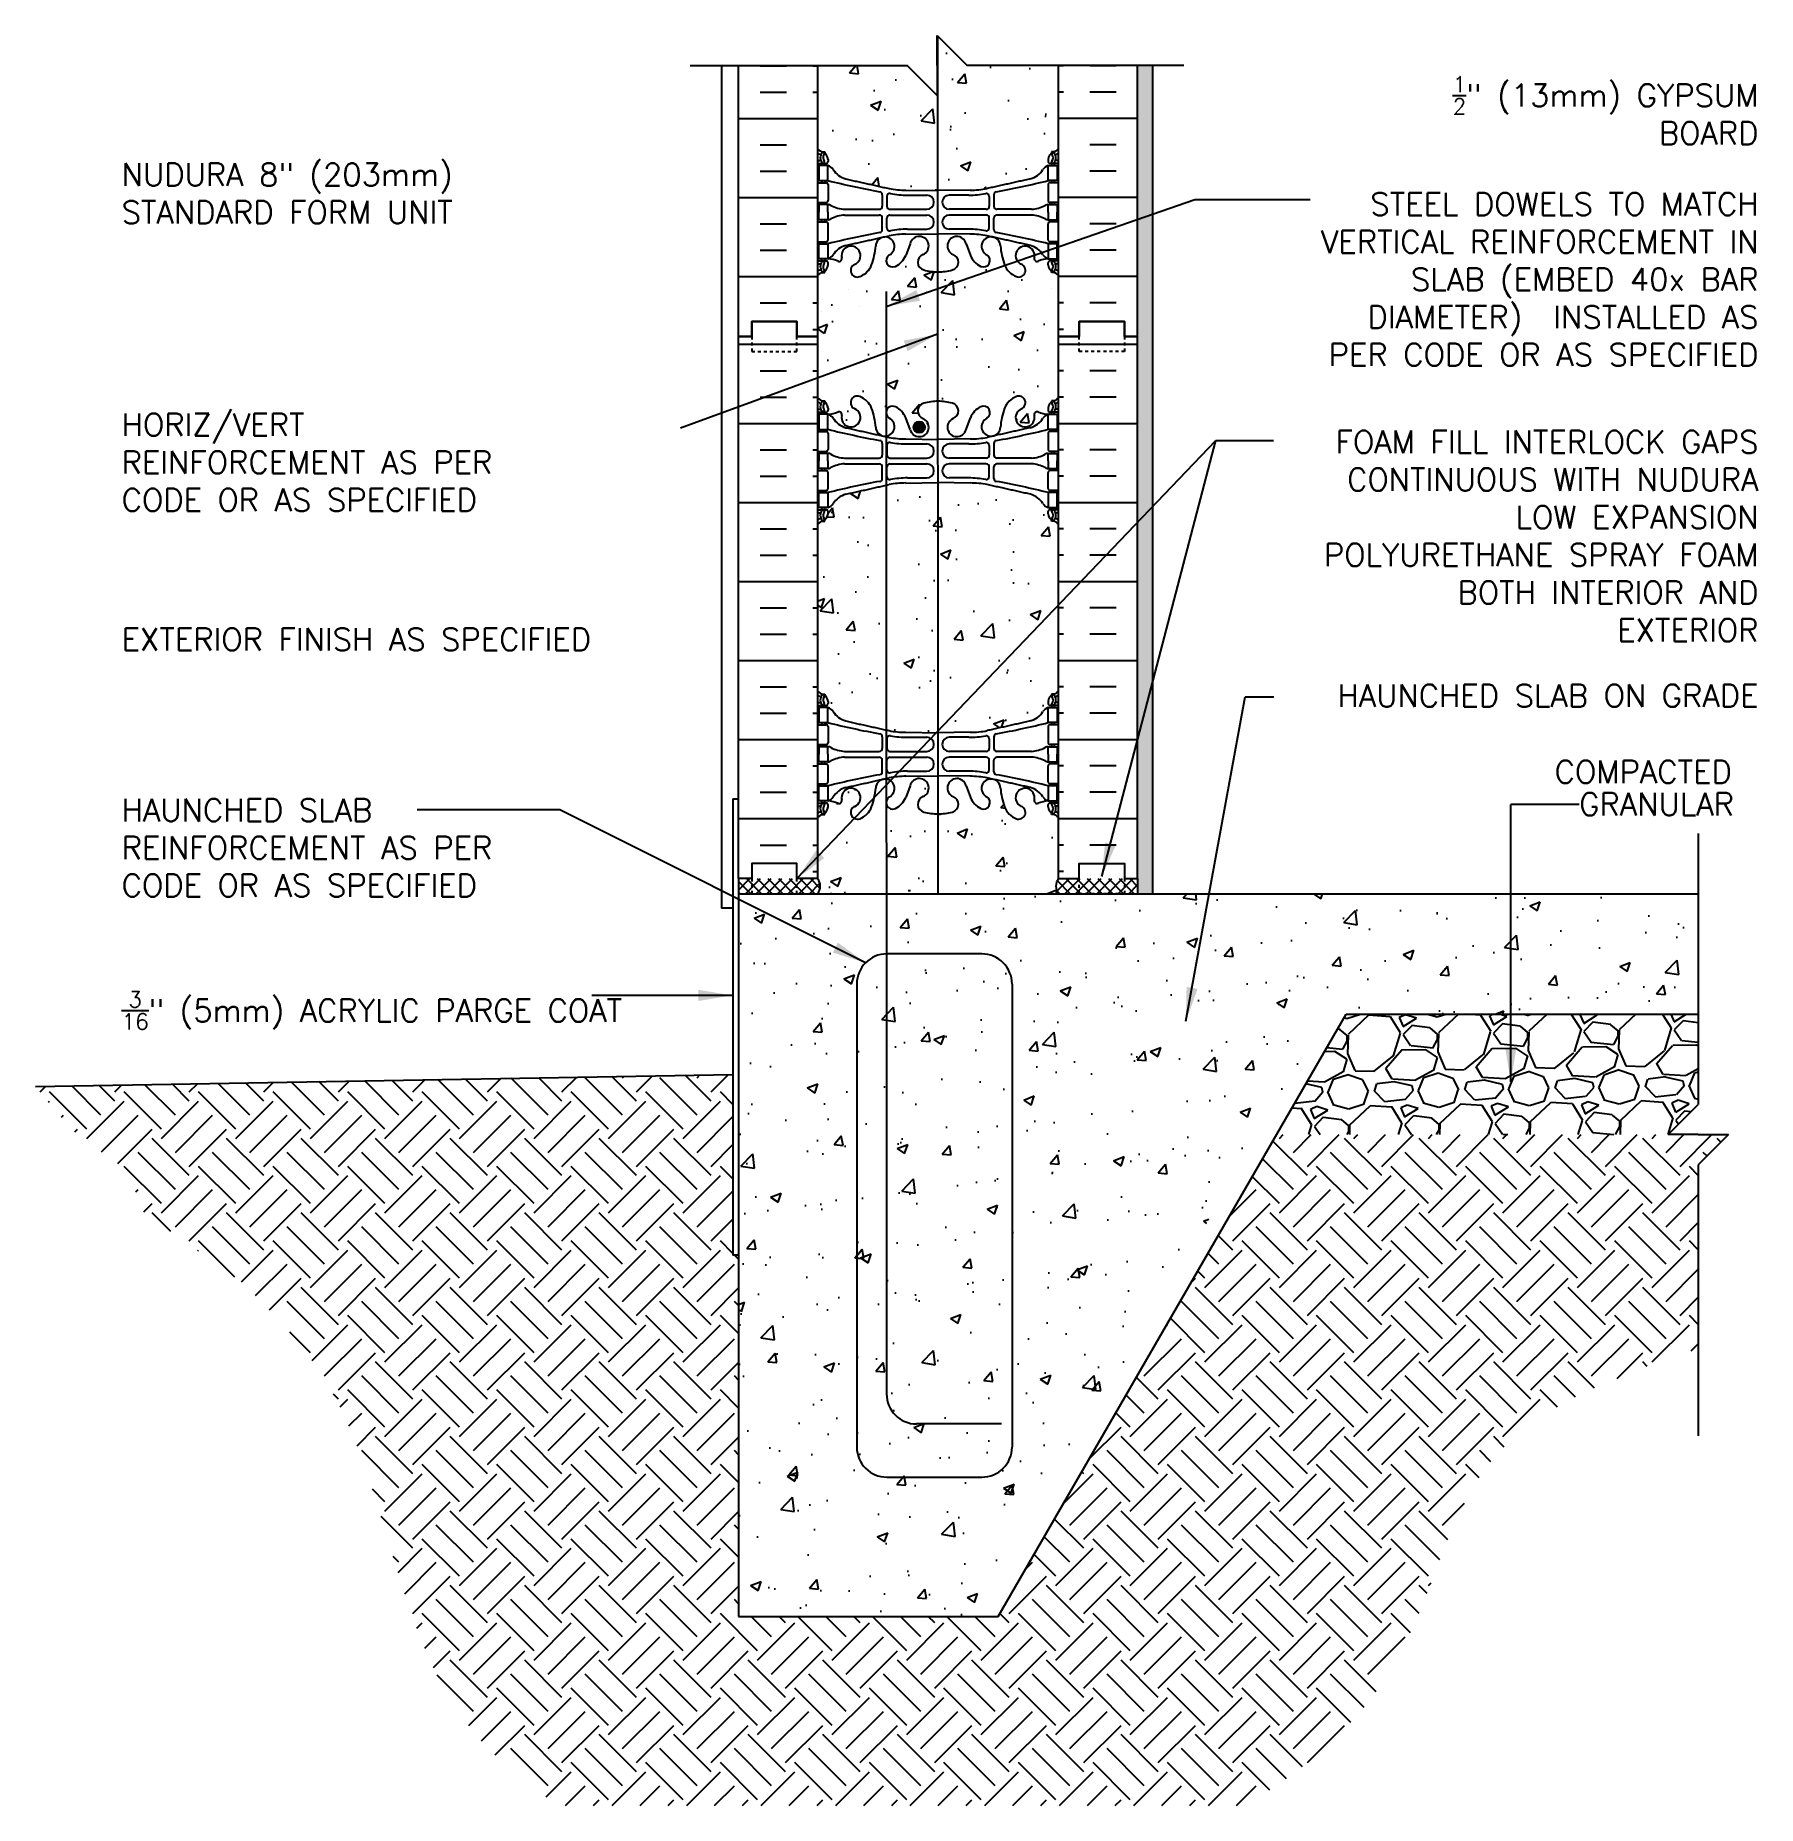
# Model space of a CAD drawing. Header units: inches. Extents: x 152.8 to 209.9, y 0.7 to 59.5.
import ezdxf
from ezdxf.enums import TextEntityAlignment as Align

# ---------------------------------------------------------------- set-up
doc = ezdxf.new("R2010")
doc.units = ezdxf.units.IN
doc.header["$LTSCALE"] = 0.5
doc.header["$MEASUREMENT"] = 0
doc.linetypes.add('DASHED2', pattern=[0.375, 0.25, -0.125])
for name, color, linetype in [('HATCH', 12, 'Continuous'), ('line25', 2, 'Continuous'), ('LINE3', 3, 'Continuous'), ('LINE50', 5, 'Continuous'), ('LINE9', 9, 'Continuous'), ('TEXT', 4, 'Continuous'), ('Web_Edge', 9, 'Continuous')]:
    doc.layers.add(name, color=color, linetype=linetype)
doc.styles.add('DIM', font='romans.shx', dxfattribs={"width": 0.7})
doc.styles.add('ROMANS', font='romans.shx', dxfattribs={"height": 1.125})
doc.styles.get("Standard").update_dxf_attribs({"font": 'romans.shx', "height": 1.125})
doc.dimstyles.new('ext_12', dxfattribs={"dimscale": 12, "dimtxt": 0.09375, "dimasz": 0.09375, "dimexe": 0.09375, "dimexo": 0.0625, "dimgap": 0.0625, "dimtad": 1, "dimdec": 1, "dimzin": 3, "dimdsep": 46, "dimlunit": 4, "dimtxsty": 'DIM', "dimcen": 0.09, "dimdle": 0.09375, "dimclrt": 4, "dimadec": 0, "dimazin": 0, "dimtfac": 1, "dimtdec": 1, "dimtmove": 2, "dimatfit": 3, "dimfxl": 1, "dimfrac": 2, "dimtolj": 1, "dimtzin": 0, "dimarcsym": 0})
pattern_1 = [(50, (145.4896, 14.545), (3.5863, -0.31376), [0.375, -4.125]), (355, (145.4896, 14.545), (-0.69376, 3.76096), [0.3, -3.3]), (100.4514, (145.7885, 14.519), (2.89255, 3.4472), [0.3187, -3.50571]), (46.184, (145.4896, 15.545), (5.3362, -0.8276), [0.5625, -6.1875]), (96.636, (145.9343, 15.476), (4.6733, 4.8706), [0.47805, -5.25856]), (351.184, (145.4896, 15.545), (4.6733, 4.8706), [0.45, -4.95]), (21, (145.9896, 15.295), (2.98454, -2.0131), [0.375, -4.125]), (326, (145.9896, 15.295), (1.21658, 3.62575), [0.3, -3.3]), (71.4514, (146.2383, 15.1273), (4.20111, 1.61265), [0.3187, -3.50571]), (37.5, (145.4896, 14.545), (0.0608, 1.66447), [0, -3.26, 0, -3.35, 0, -3.3125]), (7.5, (145.4896, 14.545), (1.31535, 1.97206), [0, -1.91, 0, -3.185, 0, -1.2625]), (327.5, (144.3746, 14.545), (2.669112, -0.112774), [0, -1.25, 0, -3.9, 0, -5.175]), (317.5, (143.8746, 14.545), (2.91593, 0.500525), [0, -1.625, 0, -2.59, 0, -3.675])]

msp = doc.modelspace()

# ---------------------------------------------------------------- texts
at = {"layer": 'TEXT'}
for s, p in [(' COMPACTED ', (202.689, 35.072)), (' GRANULAR', (203.501, 33.997))]:
    msp.add_text(s, height=0.75, dxfattribs=at).set_placement(p, align=Align.MIDDLE_LEFT)
at = {"layer": 'TEXT', "char_height": 0.75, "style": 'ROMANS'}
for s, insert, width, attachment_point in [('\\A1;{\\H0.7x;\\S1/2;}" (13mm) GYPSUM BOARD', (209.971, 57.033), 12.75211, 6), ('NUDURA 8" (203mm) STANDARD FORM UNIT', (155.619, 54.276), 16.37365, 4), ('\\A1;STEEL DOWELS TO MATCH VERTICAL REINFORCEMENT IN SLAB (EMBED 40x BAR DIAMETER)  INSTALLED AS PER CODE OR AS SPECIFIED', (209.971, 51.423), 16.37365, 6), ('HORIZ/VERT  REINFORCEMENT AS PER CODE OR AS SPECIFIED', (155.619, 45.349), 16.37365, 4), ('\\A1;FOAM FILL INTERLOCK GAPS CONTINUOUS WITH NUDURA LOW EXPANSION POLYURETHANE SPRAY FOAM BOTH INTERIOR AND EXTERIOR', (209.971, 42.901), 16.37365, 6), ('EXTERIOR FINISH AS SPECIFIED', (155.619, 39.471), 16.37365, 4), ('\\A1;HAUNCHED SLAB ON GRADE', (209.971, 37.6), 16.37365, 6), ('HAUNCHED SLAB REINFORCEMENT AS PER CODE OR AS SPECIFIED', (155.619, 32.55), 16.37365, 4), ('\\A1;{\\H0.7x;\\S3/16;}" (5mm) ACRYLIC PARGE COAT', (155.619, 27.146), 16.37365, 4)]:
    msp.add_mtext(s, dxfattribs=dict(at, insert=insert, width=width, attachment_point=attachment_point))

# ---------------------------------------------------------------- hatches: boundary and pattern name
at = {"layer": 'HATCH'}
h = msp.add_hatch(dxfattribs=at)
h.set_pattern_fill('AR-CONC', color=256, scale=0.5)
edge = h.paths.add_edge_path()
edge.add_line((182.707, 54.371), (181.661, 54.386))
edge.add_arc((181.656, 57.37), 2.984, 259.25462, 270.09947, ccw=False)
edge.add_spline(control_points=[(181.099, 54.439), (179.662, 54.759)], knot_values=[0, 0, 1, 1], degree=1, periodic=0)
edge.add_arc((179.869, 55.473), 0.743, 212.79192, 253.81071, ccw=False)
edge.add_arc((178.946, 54.862), 0.364, 34.97751, 70.33874)
edge.add_line((179.068, 55.204), (179.068, 54.704))
edge.add_line((179.068, 54.704), (178.768, 54.704))
edge.add_line((178.768, 54.704), (178.768, 55.204))
edge.add_line((178.768, 55.204), (178.963, 55.204))
edge.add_line((178.963, 55.204), (178.963, 55.274))
edge.add_line((178.963, 55.274), (178.727, 55.274))
edge.add_line((178.727, 55.274), (178.727, 58.514))
edge.add_line((178.727, 58.514), (178.566, 58.514))
edge.add_line((178.566, 58.514), (174.499, 58.524))
edge.add_line((174.499, 58.524), (181.696, 58.524))
edge.add_line((181.696, 58.524), (182.696, 57.524))
edge.add_line((182.696, 57.524), (182.696, 58.524))
edge.add_line((182.696, 58.524), (182.705, 59.515))
edge.add_line((182.705, 59.515), (182.707, 54.371))
h.paths.add_polyline_path([(178.928, 55.631, -0.498303), (178.943, 55.561, 0.373015), (178.949, 55.351, -1), (178.883, 55.29, -0.373584), (178.874, 55.618, -0.348752), (178.929, 55.631, 0.023531), (178.907, 55.64, -0.017922), (178.873, 55.653), (178.963, 55.653), (178.963, 55.612, 0.040089)], flags=16)
edge = h.paths.add_edge_path()
edge.add_line((186.727, 58.524), (183.696, 58.524))
edge.add_line((183.696, 58.524), (182.705, 59.515))
edge.add_line((182.705, 59.515), (182.707, 54.371))
edge.add_line((182.707, 54.371), (182.727, 54.371))
edge.add_line((182.727, 54.371), (183.794, 54.386))
edge.add_arc((183.799, 57.37), 2.984, 269.90053, 280.74538)
edge.add_spline(control_points=[(184.356, 54.439), (185.793, 54.759)], knot_values=[0, 0, 1, 1], degree=1, periodic=0)
edge.add_arc((185.586, 55.473), 0.743, 286.18929, 327.20808)
edge.add_arc((186.509, 54.862), 0.364, 109.66126, 145.02249, ccw=False)
edge.add_line((186.386, 55.204), (186.491, 55.204))
edge.add_line((186.491, 55.204), (186.491, 55.274))
edge.add_line((186.491, 55.274), (186.444, 55.274))
edge.add_arc((186.444, 55.337), 0.0625, 180, 270, ccw=False)
edge.add_line((186.381, 55.337), (186.381, 55.404))
edge.add_arc((186.631, 55.404), 0.25, 124.0558, 180, ccw=False)
edge.add_line((186.491, 55.612), (186.491, 55.653))
edge.add_line((186.491, 55.653), (186.581, 55.653))
edge.add_arc((186.381, 56.112), 0.5, 293.57818, 313.78911)
edge.add_line((186.727, 55.751), (186.727, 58.524))
h.paths.add_polyline_path([(182.709, 51.674, -0.065815), (182.253, 51.736, -0.734872), (182.23, 52.247, 1.612474), (181.799, 52.607), (181.656, 52.22, -0.173075), (181.31, 51.853, -0.940793), (181.107, 52.236, 1.753171), (180.656, 52.533, -0.068226), (180.52, 51.905, -0.21345), (180.128, 51.516, -1), (179.964, 51.924, 2.087231), (179.53, 52.149, -0.669601), (179.398, 52.029, 0.085348), (179.068, 52.104), (178.963, 52.104), (178.963, 52.034), (179.011, 52.034, -0.414214), (179.073, 51.972), (179.073, 51.904, -0.249069), (178.963, 51.697), (178.963, 51.656), (178.873, 51.656, 0.088416), (178.727, 51.558), (178.727, 49.808), (179.053, 49.933), (178.951, 49.63), (178.727, 49.781), (178.727, 49.524), (178.727, 47.489, 0.088416), (178.873, 47.392), (178.963, 47.392), (178.963, 47.35, -0.249069), (179.073, 47.143), (179.073, 47.076, -0.414214), (179.011, 47.013), (178.963, 47.013), (178.963, 46.943), (179.068, 46.943, 0.085348), (179.398, 47.019, -0.669601), (179.53, 46.899, 2.087231), (179.964, 47.123, -1), (180.128, 47.532, -0.21345), (180.52, 47.143, -0.068226), (180.656, 46.515, 0.019661), (180.658, 46.49), (181.007, 46.49), (181.007, 46.954, -0.611643), (181.31, 47.195, -0.173075), (181.656, 46.828), (181.782, 46.488), (181.918, 46.487, -0.03635), (181.916, 46.514, -1), (182.291, 46.514, -0.92985), (181.918, 46.487), (181.782, 46.488), (181.799, 46.441, 1.612474), (182.23, 46.801, -0.734872), (182.253, 47.312, -0.066123), (182.711, 47.374)])
h.paths.add_polyline_path([(182.012, 51.168), (181.713, 51.194), (181.954, 51.481)], flags=16)
edge = h.paths.add_edge_path()
edge.add_spline(control_points=[(181.008, 44.589), (180.532, 44.483)], knot_values=[0.605058, 0.605058, 0.936185, 0.936185], degree=1, periodic=0)
edge.add_spline(control_points=[(180.532, 44.483), (180.358, 44.444)], knot_values=[0.484046, 0.484046, 0.605058, 0.605058], degree=1, periodic=0)
edge.add_spline(control_points=[(180.358, 44.444), (180.195, 44.408)], knot_values=[0.371012, 0.371012, 0.484046, 0.484046], degree=1, periodic=0)
edge.add_spline(control_points=[(180.195, 44.408), (179.662, 44.289)], knot_values=[0, 0, 0.371012, 0.371012], degree=1, periodic=0)
edge.add_arc((179.869, 43.575), 0.743, 106.18929, 147.20808)
edge.add_arc((178.946, 44.186), 0.364, 289.66126, 325.02249, ccw=False)
edge.add_line((179.068, 43.843), (178.963, 43.843))
edge.add_line((178.963, 43.843), (178.963, 43.773))
edge.add_line((178.963, 43.773), (179.011, 43.773))
edge.add_arc((179.011, 43.711), 0.0625, 0, 90, ccw=False)
edge.add_line((179.073, 43.711), (179.073, 43.643))
edge.add_arc((178.823, 43.643), 0.25, 304.0558, 360, ccw=False)
edge.add_line((178.963, 43.436), (178.963, 43.394))
edge.add_line((178.963, 43.394), (178.873, 43.394))
edge.add_arc((179.073, 42.936), 0.5, 113.57818, 133.78911)
edge.add_line((178.727, 43.297), (178.727, 37.751))
edge.add_arc((179.073, 38.112), 0.5, 226.21089, 246.42182)
edge.add_line((178.873, 37.653), (178.963, 37.653))
edge.add_line((178.963, 37.653), (178.963, 37.612))
edge.add_arc((178.823, 37.404), 0.25, 0, 55.9442, ccw=False)
edge.add_line((179.073, 37.404), (179.073, 37.337))
edge.add_arc((179.011, 37.337), 0.0625, -90, 0, ccw=False)
edge.add_line((179.011, 37.274), (178.963, 37.274))
edge.add_line((178.963, 37.274), (178.963, 37.204))
edge.add_line((178.963, 37.204), (179.068, 37.204))
edge.add_arc((178.946, 36.862), 0.364, 34.97751, 70.33874, ccw=False)
edge.add_arc((179.869, 37.473), 0.743, 212.79192, 253.81071)
edge.add_spline(control_points=[(179.662, 36.759), (181.01, 36.459)], knot_values=[0, 0, 0.937764, 0.937764], degree=1, periodic=0)
edge.add_line((181.01, 36.459), (181.008, 44.589))
edge = h.paths.add_edge_path()
edge.add_line((182.712, 44.677), (181.661, 44.661))
edge.add_arc((181.656, 41.678), 2.984, 89.90053, 100.74538)
edge.add_spline(control_points=[(181.099, 44.609), (181.008, 44.589)], knot_values=[0.936185, 0.936185, 1, 1], degree=1, periodic=0)
edge.add_line((181.008, 44.589), (181.01, 36.459))
edge.add_spline(control_points=[(181.01, 36.459), (181.099, 36.439)], knot_values=[0.937764, 0.937764, 1, 1], degree=1, periodic=0)
edge.add_arc((181.656, 39.37), 2.984, 259.25462, 270.09947)
edge.add_line((181.661, 36.386), (182.716, 36.371))
edge.add_line((182.716, 36.371), (182.712, 44.677))
edge = h.paths.add_edge_path()
edge.add_arc((186.381, 42.936), 0.5, 46.21089, 66.42182)
edge.add_line((186.581, 43.394), (186.491, 43.394))
edge.add_line((186.491, 43.394), (186.491, 43.436))
edge.add_arc((186.631, 43.643), 0.25, 180, 235.9442, ccw=False)
edge.add_line((186.381, 43.643), (186.381, 43.711))
edge.add_arc((186.444, 43.711), 0.0625, 90, 180, ccw=False)
edge.add_line((186.444, 43.773), (186.491, 43.773))
edge.add_line((186.491, 43.773), (186.491, 43.843))
edge.add_line((186.491, 43.843), (186.386, 43.843))
edge.add_arc((186.509, 44.186), 0.364, 214.97751, 250.33874, ccw=False)
edge.add_arc((185.586, 43.575), 0.743, 32.79192, 73.81071)
edge.add_spline(control_points=[(185.793, 44.289), (184.356, 44.609)], knot_values=[0, 0, 1, 1], degree=1, periodic=0)
edge.add_arc((183.799, 41.678), 2.984, 79.25462, 90.09947)
edge.add_line((183.794, 44.661), (182.727, 44.677))
edge.add_line((182.727, 44.677), (182.712, 44.677))
edge.add_line((182.712, 44.677), (182.716, 36.371))
edge.add_line((182.716, 36.371), (182.727, 36.371))
edge.add_line((182.727, 36.371), (183.794, 36.386))
edge.add_arc((183.799, 39.37), 2.984, 269.90053, 280.74538)
edge.add_spline(control_points=[(184.356, 36.439), (185.793, 36.759)], knot_values=[0, 0, 1, 1], degree=1, periodic=0)
edge.add_arc((185.586, 37.473), 0.743, 286.18929, 327.20808)
edge.add_arc((186.509, 36.862), 0.364, 109.66126, 145.02249, ccw=False)
edge.add_line((186.386, 37.204), (186.491, 37.204))
edge.add_line((186.491, 37.204), (186.491, 37.274))
edge.add_line((186.491, 37.274), (186.444, 37.274))
edge.add_arc((186.444, 37.337), 0.0625, 180, 270, ccw=False)
edge.add_line((186.381, 37.337), (186.381, 37.404))
edge.add_arc((186.631, 37.404), 0.25, 124.0558, 180, ccw=False)
edge.add_line((186.491, 37.612), (186.491, 37.653))
edge.add_line((186.491, 37.653), (186.581, 37.653))
edge.add_arc((186.381, 38.112), 0.5, 293.57818, 313.78911)
edge.add_line((186.727, 37.751), (186.727, 43.297))
h.paths.add_polyline_path([(182.718, 33.674, -0.067107), (182.253, 33.736, -0.734872), (182.23, 34.247, 1.612474), (181.799, 34.607), (181.656, 34.22, -0.173075), (181.31, 33.853, -0.461116), (181.011, 33.993), (181.011, 31.024), (182.719, 31.024)])
h.paths.add_polyline_path([(181.011, 33.993, -0.135532), (181.01, 34.109), (181.01, 34.829, 0.42419), (180.657, 34.549, -0.069923), (180.52, 33.905, -0.21345), (180.128, 33.516, -1), (179.964, 33.924, 2.087231), (179.53, 34.149, -0.669601), (179.398, 34.029, 0.085348), (179.068, 34.104), (178.963, 34.104), (178.963, 34.034), (179.011, 34.034, -0.414214), (179.073, 33.972), (179.073, 33.904, -0.249069), (178.963, 33.697), (178.963, 33.656), (178.873, 33.656, 0.088416), (178.727, 33.558), (178.727, 31.524, -0.356204), (178.727, 31.024), (181.011, 31.024)])
h = msp.add_hatch(dxfattribs=at)
h.set_pattern_fill('AR-SAND', color=256, scale=0.25, style=0)
h.set_pattern_definition([(37.5, (147.4896, 14.54505), (-0.0157483, 0.481706), [0, -0.38, 0, -0.425, 0, -0.40625]), (7.5, (147.4896, 14.54505), (0.442444, 0.7055365), [0, -0.205, 0, -0.3425, 0, -0.13125]), (327.5, (147.1821, 14.54505), (0.7785355, 0.0014148), [0, -0.125, 0, -0.45, 0, -0.5875]), (317.5, (147.1821, 14.54505), (0.751532, 0.219419), [0, -0.0625, 0, -0.295, 0, -0.3375])])
h.paths.add_polyline_path([(189.852, 58.524), (189.352, 58.524), (189.352, 49.524), (189.352, 31.524), (189.352, 31.024), (189.852, 31.024)])
h = msp.add_hatch(dxfattribs=at)
h.set_pattern_fill('AR-CONC', color=256, scale=0.5, style=0)
h.paths.add_polyline_path([(185.327, 47.532, -1), (185.491, 47.123, 2.087231), (185.924, 46.899, -0.669601), (186.057, 47.019, 0.085348), (186.386, 46.943), (186.491, 46.943), (186.491, 47.013), (186.444, 47.013, -0.414214), (186.381, 47.076), (186.381, 47.143, -0.249069), (186.491, 47.35), (186.491, 47.392), (186.581, 47.392, 0.088416), (186.727, 47.489), (186.727, 49.524), (186.727, 51.558, 0.088416), (186.581, 51.656), (186.491, 51.656), (186.491, 51.697, -0.249069), (186.381, 51.904), (186.381, 51.972, -0.414214), (186.444, 52.034), (186.491, 52.034), (186.491, 52.104), (186.386, 52.104, 0.085348), (186.057, 52.029, -0.669601), (185.924, 52.149, 2.087231), (185.491, 51.924, -1), (185.327, 51.516, -0.21345), (184.935, 51.905, -0.068226), (184.799, 52.533, 1.753171), (184.348, 52.236, -0.940793), (184.145, 51.853, -0.173075), (183.799, 52.22), (183.656, 52.607, 1.612474), (183.225, 52.247, -0.734872), (183.202, 51.736, -0.068475), (182.727, 51.674, -0.002649), (182.709, 51.674), (182.711, 47.374, -0.002341), (182.727, 47.374, -0.068475), (183.202, 47.312, -0.734872), (183.225, 46.801, 1.612474), (183.656, 46.441), (183.799, 46.828, -0.173075), (184.145, 47.195, -0.940793), (184.348, 46.811, 1.753171), (184.799, 46.515, -0.068226), (184.935, 47.143, -0.21345)])
h = msp.add_hatch(dxfattribs=at)
h.set_pattern_fill('INSUL', color=256, scale=7, style=0)
h.set_pattern_definition([(0, (-2747.4342, -365.4856), (0, 2.625), []), (0, (-2747.4342, -364.6106), (0, 2.625), [0.875, -0.875]), (0, (-2747.4342, -363.7356), (0, 2.625), [0.875, -0.875])])
h.paths.add_polyline_path([(176.102, 31.524), (176.54, 31.524), (176.54, 32.024), (178.04, 32.024), (178.04, 31.524), (178.727, 31.524), (178.727, 49.524), (178.04, 49.524), (178.04, 50.024), (176.54, 50.024), (176.54, 49.524), (176.102, 49.524)])
h = msp.add_hatch(dxfattribs=at)
h.set_pattern_fill('INSUL', color=256, scale=7, style=0)
h.set_pattern_definition([(180, (3112.889, -365.4856), (0, 2.625), []), (180, (3112.889, -364.6106), (0, 2.625), [0.875, -0.875]), (180, (3112.889, -363.7356), (0, 2.625), [0.875, -0.875])])
h.paths.add_polyline_path([(189.352, 31.524), (188.915, 31.524), (188.915, 32.024), (187.415, 32.024), (187.415, 31.524), (186.727, 31.524), (186.727, 49.524), (187.415, 49.524), (187.415, 50.024), (188.915, 50.024), (188.915, 49.524), (189.352, 49.524)])
h = msp.add_hatch(dxfattribs=at)
h.set_pattern_fill('AR-CONC', color=256, scale=0.5, style=0)
h.paths.add_polyline_path([(184.935, 33.905, -0.068226), (184.799, 34.533, 1.753171), (184.348, 34.236, -0.940793), (184.145, 33.853, -0.173075), (183.799, 34.22), (183.656, 34.607, 1.612474), (183.225, 34.247, -0.734872), (183.202, 33.736, -0.068475), (182.727, 33.674, -0.001362), (182.718, 33.674), (182.719, 31.024), (187.415, 31.024), (187.415, 31.524), (186.727, 31.524), (186.727, 33.558, 0.088416), (186.581, 33.656), (186.491, 33.656), (186.491, 33.697, -0.249069), (186.381, 33.904), (186.381, 33.972, -0.414214), (186.444, 34.034), (186.491, 34.034), (186.491, 34.104), (186.386, 34.104, 0.085348), (186.057, 34.029, -0.669601), (185.924, 34.149, 2.087231), (185.491, 33.924, -1), (185.327, 33.516, -0.21345)])
h = msp.add_hatch(dxfattribs=at)
h.set_pattern_fill('ANSI37', color=256, scale=2, style=0)
h.paths.add_polyline_path([(178.727, 31.524), (178.04, 31.524), (178.04, 31.024), (178.727, 31.024, 0.356204)])
h.paths.add_polyline_path([(178.04, 31.524), (176.54, 31.524), (176.54, 31.024), (178.04, 31.024)])
h.paths.add_polyline_path([(176.54, 31.524), (176.102, 31.524), (176.102, 31.024), (176.54, 31.024)])
h.paths.add_polyline_path([(187.415, 31.524), (186.727, 31.524, 0.356204), (186.727, 31.024), (187.415, 31.024)])
h.paths.add_polyline_path([(189.352, 31.524), (188.915, 31.524), (188.915, 31.024), (189.352, 31.024)])
h.paths.add_polyline_path([(188.915, 31.524), (187.415, 31.524), (187.415, 31.024), (188.915, 31.024)])
h = msp.add_hatch(dxfattribs=at)
h.set_pattern_fill('AR-CONC', color=256, scale=0.5, style=0)
h.set_pattern_definition(pattern_1)
h.paths.add_polyline_path([(207.971, 31.024), (176.102, 31.024), (176.102, 7.024), (184.102, 7.024), (196.227, 28.024), (207.971, 28.024)])
h = msp.add_hatch(dxfattribs=at)
h.set_pattern_fill('AR-CONC', color=256, scale=0.5, style=0)
h.set_pattern_definition(pattern_1)
h.paths.add_polyline_path([(185.183, 28.024, 0.414214), (184.183, 29.024), (181.028, 29.024, 0.414214), (180.028, 28.024), (180.028, 12.651, 0.414214), (181.028, 11.651), (184.183, 11.651, 0.414214), (185.183, 12.651)], flags=17)
h = msp.add_hatch(dxfattribs=at)
h.set_pattern_fill('AR-CONC', color=256, scale=0.5, style=0)
h.set_pattern_definition(pattern_1)
h.paths.add_polyline_path([(196.227, 28.024), (195.649, 27.024), (207.971, 27.024), (207.971, 28.024)])
h = msp.add_hatch(dxfattribs=at)
h.set_pattern_fill('GRAVEL', color=256, scale=3, angle=1, style=0)
h.set_pattern_definition([(229.0128, (147.5969, 17.5823), (-23.5251243, -27.41474946), [0.40361, -39.95726]), (185.9697, (147.33219, 17.27763), (35.94216342, 3.6278037), [0.692604, -68.567775]), (133.5104, (146.64334, 17.2056), (30.5713329, -32.47142825), [0.48836, -48.3481]), (268.2737, (145.4866, 16.43529), (1.95238674, 60.0432196), [0.630714, -62.440674]), (293.8337, (145.4676, 15.80486), (-15.62603158, 35.73271965), [0.618465, -61.22812]), (358.2737, (145.71752, 15.23914), (-60.0432196, 1.95238674), [0.630714, -62.440674]), (38.6942, (146.34794, 15.22014), (-38.47051045, -30.67604631), [0.83409, -82.57455]), (73.2553, (146.99894, 15.74158), (19.84497525, 66.35643767), [0.787464, -77.95896]), (122.4296, (147.22582, 16.49565), (-24.67701297, 38.57518704), [0.63285, -62.65222]), (176.2364, (146.88644, 17.0298), (33.0473336, -2.4235882), [0.7225, -35.40229]), (223.3974, (146.16551, 17.07723), (-35.41861008, -33.6232372), [0.934344, -92.500125]), (139.8141, (148.45668, 16.45713), (-21.3109536, 17.6307498), [0.3189, -31.57153]), (172.4692, (148.21305, 16.6629), (39.09876982, -5.31846614), [0.60671, -60.06453]), (226, (147.6116, 16.7424), (0.05236, -2.999544), [0.42426, -3.81838]), (204.1986, (147.3953, 17.0987), (14.893, 6.2608762), [0.22847, -22.61885]), (292.8014, (147.1869, 17.00505), (-3.1566145, 8.946273), [0.32311, -15.83239]), (31.9638, (147.31214, 16.7072), (8.8939088, 6.156165), [0.52479, -16.96807]), (162.5651, (147.7574, 16.985), (6.051445, -2.894824), [0.37947, -9.10736]), (17.3895, (145.44719, 16.97468), (29.83836617, 9.5221797), [0.5316, -52.628535]), (71.3462, (145.9545, 17.13356), (-11.42222856, -33.204409), [0.44598, -44.15222]), (294.1986, (147.7469, 17.5849), (-6.2608762, 14.893), [0.45694, -22.39037]), (344.6105, (147.93419, 17.16812), (-30.15250873, 8.4750351), [0.5316, -52.628535]), (340.444, (145.47965, 15.11497), (-15.1024352, 5.737288), [0.51264, -25.11937]), (295.7751, (145.96272, 14.94337), (-15.5736216, 32.7331985), [0.42953, -42.52393]), (67.8014, (147.82924, 14.5859), (5.737304, 15.1024291), [0.45694, -22.39037]), (18.354, (148.00188, 15.00897), (-38.7846376, -12.6787998), [0.50289, -49.78627]), (70.444, (146.35946, 14.56024), (-5.737288, -15.1024352), [0.25632, -25.37569]), (102.3099, (147.64927, 14.58275), (-3.208965, 11.9458175), [0.15297, -15.14409]), (166.9638, (147.61665, 14.7322), (9.050988, -2.842466), [0.61847, -11.75085]), (187.009, (147.01413, 14.87171), (29.94307292, 3.5231132), [0.57315, -56.74177]), (304.6901, (147.31685, 16.4372), (-3.104262, 5.946728), [0.43267, -10.38399]), (354.1572, (147.5631, 16.08147), (51.0969454, -5.10903747), [0.75538, -74.78269]), (61.9454, (148.31455, 16.00458), (-11.6316719, -21.2062316), [0.30887, -30.57802]), (91, (148.4598, 16.2772), (-3.0519, 2.94719), [0.18, -2.82]), (121.2564, (146.95257, 14.96065), (12.3646577, -20.78738036), [0.41677, -41.26056]), (49.0128, (146.73631, 15.31693), (23.5251243, 27.41474946), [0.80722, -39.55366]), (1, (147.2658, 15.9263), (2.94719, 3.0519), [0.78, -2.22]), (326.3048, (148.04564, 15.93987), (-30.3619146, 20.47325553), [0.47434, -46.95982]), (255.0546, (148.4403, 15.67672), (-2.790114, -12.05053), [0.43681, -21.40352]), (208.646, (148.32764, 15.25469), (-56.46773345, -30.99024094), [0.711195, -70.40842]), (176.4261, (147.7035, 14.91375), (-39.04641873, 2.3188836), [0.7524, -74.48722])])
h.paths.add_polyline_path([(196.274, 27.024), (193.965, 23.024), (206.971, 23.024), (207.971, 24.024), (207.971, 27.024)])
h = msp.add_hatch(dxfattribs=at)
h.set_pattern_fill('EARTH', color=256, scale=7, angle=45, style=0)
h.set_pattern_definition([(45, (145.4896, 14.545), (2e-16, 2.474874), [1.75, -1.75]), (45, (145.0256, 15.0091), (2e-16, 2.474874), [1.75, -1.75]), (45, (144.5615, 15.4731), (2e-16, 2.474874), [1.75, -1.75]), (135, (144.5615, 15.7825), (-2.474874, 2e-16), [1.75, -1.75]), (135, (145.0256, 16.2465), (-2.474874, 2e-16), [1.75, -1.75]), (135, (145.4896, 16.7106), (-2.474874, 2e-16), [1.75, -1.75])])
edge = h.paths.add_edge_path()
edge.add_spline(control_points=[(192.924, 0.745), (195.046, 1.982), (198.689, 5.207), (200.176, 13.209), (205.262, 14.983), (207.971, 15.928)], knot_values=[0, 0, 0, 0, 7.138728, 14.134539, 22.105442, 22.105442, 22.105442, 22.105442], degree=3, periodic=0)
edge.add_line((207.971, 15.928), (207.971, 22.024))
edge.add_line((207.971, 22.024), (208.971, 23.024))
edge.add_line((208.971, 23.024), (207.971, 23.024))
edge.add_line((207.971, 23.024), (206.971, 23.024))
edge.add_line((206.971, 23.024), (193.965, 23.024))
edge.add_line((193.965, 23.024), (184.727, 7.024))
edge.add_line((184.727, 7.024), (176.102, 7.024))
edge.add_line((176.102, 7.024), (176.102, 19.024))
edge.add_line((176.102, 19.024), (175.915, 19.024))
edge.add_line((175.915, 19.024), (175.915, 25.024))
edge.add_line((175.915, 25.024), (152.755, 24.619))
edge.add_spline(control_points=[(152.755, 24.619), (153.163, 24.13), (153.761, 23.414), (154.415, 22.741), (154.626, 22.532)], knot_values=[72.632065, 72.632065, 72.632065, 72.632065, 74.546871, 75.4311, 75.4311, 75.4311, 75.4311], degree=3, periodic=0)
edge.add_line((154.626, 22.532), (155.236, 22.38))
edge.add_line((155.236, 22.38), (155.767, 21.716))
edge.add_line((155.767, 21.716), (155.989, 21.273))
edge.add_line((155.989, 21.273), (156.299, 20.83))
edge.add_line((156.299, 20.83), (156.387, 20.255))
edge.add_line((156.387, 20.255), (157.051, 19.945))
edge.add_line((157.051, 19.945), (159.556, 18.167))
edge.add_spline(control_points=[(159.556, 18.167), (160.688, 17.113), (164.393, 13.084), (164.756, 5.112), (168.929, 1.525), (170.152, 0.745)], knot_values=[45.275871, 45.275871, 45.275871, 45.275871, 49.895886, 61.893828, 66.147586, 66.147586, 66.147586, 66.147586], degree=3, periodic=0)
edge.add_line((170.152, 0.745), (192.924, 0.745))
at = {"layer": 'LINE3'}
msp.add_hatch(color=256, dxfattribs=at).paths.add_polyline_path([(181.916, 46.514, 1), (182.291, 46.514, 1)])

# ---------------------------------------------------------------- linework, layer by layer
at = {"layer": 'HATCH'}
for p, q in [((176.816, 58.514), (177.691, 58.514)), ((178.566, 58.514), (178.727, 58.514)), ((186.889, 58.514), (186.727, 58.514)), ((188.639, 58.514), (187.764, 58.514)), ((176.816, 57.639), (177.691, 57.639)), ((178.566, 57.639), (178.727, 57.639)), ((186.889, 57.639), (186.727, 57.639)), ((188.639, 57.639), (187.764, 57.639)), ((176.102, 56.764), (178.727, 56.764)), ((182.733, 56.991), (182.733, 56.991)), ((189.352, 56.764), (186.727, 56.764)), ((176.816, 55.889), (177.691, 55.889)), ((188.639, 55.889), (187.764, 55.889)), ((176.816, 55.014), (177.691, 55.014)), ((188.639, 55.014), (187.764, 55.014)), ((176.102, 54.139), (178.727, 54.139)), ((189.352, 54.139), (186.727, 54.139)), ((176.816, 53.264), (177.691, 53.264)), ((188.639, 53.264), (187.764, 53.264)), ((176.816, 52.389), (177.691, 52.389)), ((188.639, 52.389), (187.764, 52.389)), ((176.102, 51.514), (178.727, 51.514)), ((181.713, 51.194), (181.954, 51.481)), ((181.713, 51.194), (182.012, 51.168)), ((181.818, 51.223), (181.818, 51.223)), ((182.012, 51.166), (181.954, 51.479)), ((189.352, 51.514), (186.727, 51.514)), ((176.816, 50.639), (177.691, 50.639)), ((178.566, 50.639), (178.727, 50.639)), ((179.756, 51.08), (179.756, 51.08)), ((181.417, 50.89), (181.417, 50.89)), ((182.007, 50.775), (182.007, 50.775)), ((186.488, 51.11), (186.488, 51.11)), ((186.889, 50.639), (186.727, 50.639)), ((188.639, 50.639), (187.764, 50.639)), ((178.862, 50.361), (178.862, 50.361)), ((180.114, 50.526), (180.114, 50.526)), ((178.566, 49.764), (178.727, 49.764)), ((178.727, 49.808), (179.052, 49.933)), ((178.727, 49.781), (178.95, 49.63)), ((178.951, 49.628), (179.052, 49.93)), ((182.262, 49.767), (182.262, 49.767)), ((186.889, 49.764), (186.727, 49.764)), ((176.102, 31.024), (178.102, 31.024))]:
    msp.add_line(p, q, dxfattribs=at)
for centre, start, end in [((178.421, 31.274), 320.78779, 39.21221), ((187.034, 31.274), 140.78779, 219.21221)]:
    msp.add_arc(centre, 0.395, start, end, dxfattribs=at)
at = {"layer": 'line25'}
for p, q in [((178.727, 58.524), (178.727, 49.524)), ((186.727, 49.524), (186.727, 58.524)), ((178.727, 49.524), (178.727, 31.524)), ((186.727, 31.524), (186.727, 49.524))]:
    msp.add_line(p, q, dxfattribs=at)
at = {"layer": 'LINE3'}
for p, q in [((182.705, 59.515), (182.719, 31.024)), ((181.006, 51.024), (181.016, 14.416)), ((184.183, 29.024), (181.028, 29.024)), ((180.028, 28.024), (180.028, 12.651)), ((185.183, 28.024), (185.183, 12.651)), ((184.833, 13.416), (182.016, 13.416)), ((181.028, 11.651), (184.183, 11.651))]:
    msp.add_line(p, q, dxfattribs=at)
msp.add_circle((182.104, 46.514), 0.188, dxfattribs=at)
for centre, start, end in [((181.028, 28.024), 90, 180), ((184.183, 28.024), 0, 90), ((182.016, 14.416), 180.01893, 270), ((181.028, 12.651), 180, 270), ((184.183, 12.651), 270, 0)]:
    msp.add_arc(centre, 1, start, end, dxfattribs=at)
at = {"layer": 'LINE50'}
for p, q in [((176.102, 49.524), (176.102, 58.524)), ((189.352, 49.524), (189.352, 58.524)), ((176.102, 31.524), (176.102, 49.524)), ((189.352, 31.524), (189.352, 49.524)), ((176.102, 31.024), (176.102, 7.024)), ((176.102, 31.024), (207.971, 31.024)), ((184.727, 7.024), (196.274, 27.024)), ((196.274, 27.024), (207.971, 27.024)), ((152.755, 24.619), (175.915, 25.024)), ((176.102, 7.024), (184.727, 7.024))]:
    msp.add_line(p, q, dxfattribs=at)
for points in [[(178.727, 49.524), (178.04, 49.524), (178.04, 50.024), (176.54, 50.024), (176.54, 49.524), (176.102, 49.524)], [(176.102, 49.524), (176.54, 49.524), (176.54, 50.024), (178.04, 50.024), (178.04, 49.524), (178.727, 49.524)], [(186.727, 49.524), (187.415, 49.524), (187.415, 50.024), (188.915, 50.024), (188.915, 49.524), (189.352, 49.524)], [(189.352, 49.524), (188.915, 49.524), (188.915, 50.024), (187.415, 50.024), (187.415, 49.524), (186.727, 49.524)], [(178.727, 31.524), (178.04, 31.524), (178.04, 32.024), (176.54, 32.024), (176.54, 31.524), (176.102, 31.524)], [(186.727, 31.524), (187.415, 31.524), (187.415, 32.024), (188.915, 32.024), (188.915, 31.524), (189.352, 31.524)]]:
    msp.add_lwpolyline(points, dxfattribs=at)
at = {"layer": 'LINE9'}
for p, q in [((182.696, 58.524), (182.696, 59.524)), ((182.696, 59.524), (183.696, 58.524)), ((174.499, 58.524), (181.696, 58.524)), ((175.54, 58.524), (175.54, 30.545)), ((182.696, 57.524), (181.696, 58.524)), ((182.696, 58.524), (182.696, 57.524)), ((190.893, 58.524), (183.696, 58.524)), ((189.852, 58.524), (189.852, 31.024)), ((175.915, 34.176), (175.915, 19.024)), ((175.915, 34.176), (176.102, 34.176)), ((207.971, 33.024), (207.971, 24.024)), ((176.102, 31.524), (176.102, 31.024)), ((189.352, 31.524), (189.352, 31.024)), ((175.915, 30.545), (175.54, 30.545)), ((206.971, 23.024), (207.971, 24.024)), ((207.971, 23.024), (206.971, 23.024)), ((207.971, 23.024), (208.971, 23.024)), ((208.971, 23.024), (207.971, 22.024)), ((207.971, 22.024), (207.971, 13.024)), ((176.102, 19.024), (175.915, 19.024))]:
    msp.add_line(p, q, dxfattribs=at)
at = {"layer": 'LINE9', "linetype": 'DASHED2', "ltscale": 0.15}
for points in [[(176.54, 49.524), (176.54, 49.524), (176.54, 49.024), (178.04, 49.024), (178.04, 49.524), (178.04, 49.524)], [(188.915, 49.524), (188.915, 49.524), (188.915, 49.024), (187.415, 49.024), (187.415, 49.524), (187.415, 49.524)], [(176.54, 31.524), (176.54, 31.524), (176.54, 31.024), (178.04, 31.024), (178.04, 31.524), (178.04, 31.524)], [(188.915, 31.524), (188.915, 31.524), (188.915, 31.024), (187.415, 31.024), (187.415, 31.524), (187.415, 31.524)]]:
    msp.add_lwpolyline(points, dxfattribs=at)
at = {"layer": 'TEXT'}
msp.add_line((204.01, 33.99), (201.744, 33.99), dxfattribs=at)
for points in [[(189.689, 57.544, 0, 0.36, 0), (190.769, 57.544, 0, 0, 0), (198.021, 57.544, 0, 0, 0)], [(176.726, 54.743, 0, 0.36, 0), (175.646, 54.743, 0, 0, 0), (168.6, 54.743, 0, 0, 0)], [(182.258, 46.485, 0, 0.36, 0), (181.314, 46.49, 0, 0, 0), (162.88, 46.485, 0, 0, 0)], [(175.572, 40.075, 0, 0.36, 0), (174.492, 40.075, 0, 0, 0), (167.421, 40.075, 0, 0, 0)]]:
    msp.add_lwpolyline(points, format="xyseb", dxfattribs=at)
at = {"layer": 'Web_Edge'}
for p, q in [((178.727, 55.374), (178.805, 55.374)), ((178.727, 55.274), (179.011, 55.274)), ((178.873, 55.653), (178.963, 55.653)), ((178.873, 55.274), (178.873, 55.204)), ((178.963, 55.653), (178.963, 55.612)), ((178.963, 55.274), (178.963, 55.204)), ((179.073, 55.404), (179.073, 55.337)), ((186.381, 55.404), (186.381, 55.337)), ((186.727, 55.274), (186.444, 55.274)), ((186.581, 55.653), (186.491, 55.653)), ((186.491, 55.653), (186.491, 55.612)), ((186.491, 55.274), (186.491, 55.204)), ((186.581, 55.274), (186.581, 55.204)), ((186.727, 55.374), (186.65, 55.374)), ((178.873, 54.704), (178.873, 54.634)), ((178.963, 54.704), (178.963, 54.634)), ((186.491, 54.704), (186.491, 54.634)), ((186.581, 54.704), (186.581, 54.634)), ((178.727, 54.634), (179.011, 54.634)), ((179.073, 54.572), (179.073, 54.037)), ((180.875, 54.235), (180.875, 53.85)), ((181.028, 54.172), (181.028, 53.85)), ((181.661, 54.386), (182.727, 54.371)), ((181.708, 54.218), (182.355, 54.218)), ((183.794, 54.386), (182.727, 54.371)), ((183.747, 54.218), (183.1, 54.218)), ((184.427, 54.172), (184.427, 53.85)), ((184.579, 54.235), (184.579, 53.85)), ((186.381, 54.572), (186.381, 54.037)), ((186.727, 54.634), (186.444, 54.634)), ((178.727, 53.974), (179.011, 53.974)), ((178.873, 53.974), (178.873, 53.904)), ((178.963, 53.974), (178.963, 53.904)), ((179.621, 53.749), (180.776, 53.75)), ((179.621, 53.56), (180.776, 53.559)), ((181.128, 53.75), (182.355, 53.75)), ((181.128, 53.559), (182.355, 53.559)), ((184.327, 53.75), (183.1, 53.75)), ((184.327, 53.559), (183.1, 53.559)), ((185.834, 53.749), (184.679, 53.75)), ((185.834, 53.56), (184.679, 53.559)), ((186.727, 53.974), (186.444, 53.974)), ((186.491, 53.974), (186.491, 53.904)), ((186.581, 53.974), (186.581, 53.904)), ((178.727, 53.334), (179.011, 53.334)), ((178.873, 53.334), (178.873, 53.404)), ((178.963, 53.334), (178.963, 53.404)), ((179.073, 52.737), (179.073, 53.272)), ((180.875, 53.074), (180.875, 53.459)), ((181.028, 53.136), (181.028, 53.459)), ((181.661, 52.923), (182.727, 52.938)), ((181.708, 53.091), (182.355, 53.091)), ((183.794, 52.923), (182.727, 52.938)), ((183.747, 53.091), (183.1, 53.091)), ((184.427, 53.136), (184.427, 53.459)), ((184.579, 53.074), (184.579, 53.459)), ((186.381, 52.737), (186.381, 53.272)), ((186.727, 53.334), (186.444, 53.334)), ((186.491, 53.334), (186.491, 53.404)), ((186.581, 53.334), (186.581, 53.404)), ((178.727, 52.674), (179.011, 52.674)), ((178.873, 52.604), (178.873, 52.674)), ((178.963, 52.604), (178.963, 52.674)), ((181.799, 52.607), (181.656, 52.22)), ((183.656, 52.607), (183.799, 52.22)), ((186.727, 52.674), (186.444, 52.674)), ((186.491, 52.604), (186.491, 52.674)), ((186.581, 52.604), (186.581, 52.674)), ((178.727, 52.034), (179.011, 52.034)), ((178.727, 51.934), (178.805, 51.934)), ((178.873, 52.034), (178.873, 52.104)), ((178.963, 52.034), (178.963, 52.104)), ((179.073, 51.904), (179.073, 51.972)), ((186.381, 51.904), (186.381, 51.972)), ((186.727, 52.034), (186.444, 52.034)), ((186.491, 52.034), (186.491, 52.104)), ((186.581, 52.034), (186.581, 52.104)), ((186.727, 51.934), (186.65, 51.934)), ((178.873, 51.656), (178.963, 51.656)), ((178.963, 51.656), (178.963, 51.697)), ((186.491, 51.656), (186.491, 51.697)), ((186.581, 51.656), (186.491, 51.656)), ((178.727, 47.113), (178.805, 47.113)), ((178.873, 47.392), (178.963, 47.392)), ((178.963, 47.392), (178.963, 47.35)), ((179.073, 47.143), (179.073, 47.076)), ((186.381, 47.143), (186.381, 47.076)), ((186.581, 47.392), (186.491, 47.392)), ((186.491, 47.392), (186.491, 47.35)), ((186.727, 47.113), (186.65, 47.113)), ((178.727, 47.013), (179.011, 47.013)), ((178.873, 47.013), (178.873, 46.943)), ((178.873, 46.443), (178.873, 46.373)), ((178.963, 47.013), (178.963, 46.943)), ((178.963, 46.443), (178.963, 46.373)), ((181.799, 46.441), (181.656, 46.828)), ((183.656, 46.441), (183.799, 46.828)), ((186.727, 47.013), (186.444, 47.013)), ((186.491, 47.013), (186.491, 46.943)), ((186.491, 46.443), (186.491, 46.373)), ((186.581, 47.013), (186.581, 46.943)), ((186.581, 46.443), (186.581, 46.373)), ((178.727, 46.373), (179.011, 46.373)), ((179.073, 46.311), (179.073, 45.776)), ((180.875, 45.973), (180.875, 45.589)), ((181.028, 45.911), (181.028, 45.589)), ((181.661, 46.125), (182.727, 46.109)), ((181.708, 45.957), (182.355, 45.957)), ((183.794, 46.125), (182.727, 46.109)), ((183.747, 45.957), (183.1, 45.957)), ((184.427, 45.911), (184.427, 45.589)), ((184.579, 45.973), (184.579, 45.589)), ((186.381, 46.311), (186.381, 45.776)), ((186.727, 46.373), (186.444, 46.373)), ((178.727, 45.713), (179.011, 45.713)), ((178.873, 45.713), (178.873, 45.643)), ((178.963, 45.713), (178.963, 45.643)), ((179.621, 45.488), (180.776, 45.489)), ((179.621, 45.299), (180.776, 45.298)), ((181.128, 45.489), (182.355, 45.489)), ((181.128, 45.298), (182.355, 45.298)), ((184.327, 45.489), (183.1, 45.489)), ((184.327, 45.298), (183.1, 45.298)), ((185.834, 45.488), (184.679, 45.489)), ((185.834, 45.299), (184.679, 45.298)), ((186.727, 45.713), (186.444, 45.713)), ((186.491, 45.713), (186.491, 45.643)), ((186.581, 45.713), (186.581, 45.643)), ((178.727, 45.073), (179.011, 45.073)), ((178.873, 45.073), (178.873, 45.143)), ((178.963, 45.073), (178.963, 45.143)), ((179.073, 44.476), (179.073, 45.011)), ((180.875, 44.813), (180.875, 45.198)), ((181.028, 44.875), (181.028, 45.198)), ((181.661, 44.661), (182.727, 44.677)), ((181.708, 44.829), (182.355, 44.829)), ((183.794, 44.661), (182.727, 44.677)), ((183.747, 44.829), (183.1, 44.829)), ((184.427, 44.875), (184.427, 45.198)), ((184.579, 44.813), (184.579, 45.198)), ((186.381, 44.476), (186.381, 45.011)), ((186.727, 45.073), (186.444, 45.073)), ((186.491, 45.073), (186.491, 45.143)), ((186.581, 45.073), (186.581, 45.143)), ((178.727, 44.413), (179.011, 44.413)), ((178.873, 44.343), (178.873, 44.413)), ((178.963, 44.343), (178.963, 44.413)), ((186.727, 44.413), (186.444, 44.413)), ((186.491, 44.343), (186.491, 44.413)), ((186.581, 44.343), (186.581, 44.413)), ((178.727, 43.773), (179.011, 43.773)), ((178.727, 43.673), (178.805, 43.673)), ((178.873, 43.773), (178.873, 43.843)), ((178.963, 43.773), (178.963, 43.843)), ((179.073, 43.643), (179.073, 43.711)), ((186.381, 43.643), (186.381, 43.711)), ((186.727, 43.773), (186.444, 43.773)), ((186.491, 43.773), (186.491, 43.843)), ((186.581, 43.773), (186.581, 43.843)), ((186.727, 43.673), (186.65, 43.673)), ((178.873, 43.394), (178.963, 43.394)), ((178.963, 43.394), (178.963, 43.436)), ((186.491, 43.394), (186.491, 43.436)), ((186.581, 43.394), (186.491, 43.394)), ((178.873, 37.653), (178.963, 37.653)), ((178.963, 37.653), (178.963, 37.612)), ((186.581, 37.653), (186.491, 37.653)), ((186.491, 37.653), (186.491, 37.612)), ((178.727, 37.374), (178.805, 37.374)), ((178.727, 37.274), (179.011, 37.274)), ((178.873, 37.274), (178.873, 37.204)), ((178.963, 37.274), (178.963, 37.204)), ((179.073, 37.404), (179.073, 37.337)), ((186.381, 37.404), (186.381, 37.337)), ((186.727, 37.274), (186.444, 37.274)), ((186.491, 37.274), (186.491, 37.204)), ((186.581, 37.274), (186.581, 37.204)), ((186.727, 37.374), (186.65, 37.374)), ((178.727, 36.634), (179.011, 36.634)), ((178.873, 36.704), (178.873, 36.634)), ((178.963, 36.704), (178.963, 36.634)), ((179.073, 36.572), (179.073, 36.037)), ((186.381, 36.572), (186.381, 36.037)), ((186.727, 36.634), (186.444, 36.634)), ((186.491, 36.704), (186.491, 36.634)), ((186.581, 36.704), (186.581, 36.634)), ((178.727, 35.974), (179.011, 35.974)), ((178.873, 35.974), (178.873, 35.904)), ((178.963, 35.974), (178.963, 35.904)), ((180.875, 36.235), (180.875, 35.85)), ((181.028, 36.172), (181.028, 35.85)), ((181.661, 36.386), (182.727, 36.371)), ((181.708, 36.218), (182.355, 36.218)), ((183.794, 36.386), (182.727, 36.371)), ((183.747, 36.218), (183.1, 36.218)), ((184.427, 36.172), (184.427, 35.85)), ((184.579, 36.235), (184.579, 35.85)), ((186.727, 35.974), (186.444, 35.974)), ((186.491, 35.974), (186.491, 35.904)), ((186.581, 35.974), (186.581, 35.904)), ((178.727, 35.334), (179.011, 35.334)), ((178.873, 35.334), (178.873, 35.404)), ((178.963, 35.334), (178.963, 35.404)), ((179.073, 34.737), (179.073, 35.272)), ((179.621, 35.749), (180.776, 35.75)), ((179.621, 35.56), (180.776, 35.559)), ((180.875, 35.074), (180.875, 35.459)), ((181.028, 35.136), (181.028, 35.459)), ((181.128, 35.75), (182.355, 35.75)), ((181.128, 35.559), (182.355, 35.559)), ((184.327, 35.75), (183.1, 35.75)), ((184.327, 35.559), (183.1, 35.559)), ((184.427, 35.136), (184.427, 35.459)), ((184.579, 35.074), (184.579, 35.459)), ((185.834, 35.749), (184.679, 35.75)), ((185.834, 35.56), (184.679, 35.559)), ((186.381, 34.737), (186.381, 35.272)), ((186.727, 35.334), (186.444, 35.334)), ((186.491, 35.334), (186.491, 35.404)), ((186.581, 35.334), (186.581, 35.404)), ((181.661, 34.923), (182.727, 34.938)), ((181.708, 35.091), (182.355, 35.091)), ((183.794, 34.923), (182.727, 34.938)), ((183.747, 35.091), (183.1, 35.091)), ((178.727, 34.674), (179.011, 34.674)), ((178.873, 34.604), (178.873, 34.674)), ((178.873, 34.034), (178.873, 34.104)), ((178.963, 34.604), (178.963, 34.674)), ((178.963, 34.034), (178.963, 34.104)), ((181.799, 34.607), (181.656, 34.22)), ((183.656, 34.607), (183.799, 34.22)), ((186.727, 34.674), (186.444, 34.674)), ((186.491, 34.604), (186.491, 34.674)), ((186.491, 34.034), (186.491, 34.104)), ((186.581, 34.604), (186.581, 34.674)), ((186.581, 34.034), (186.581, 34.104)), ((178.727, 34.034), (179.011, 34.034)), ((178.727, 33.934), (178.805, 33.934)), ((178.873, 33.656), (178.963, 33.656)), ((178.963, 33.656), (178.963, 33.697)), ((179.073, 33.904), (179.073, 33.972)), ((186.381, 33.904), (186.381, 33.972)), ((186.727, 34.034), (186.444, 34.034)), ((186.491, 33.656), (186.491, 33.697)), ((186.581, 33.656), (186.491, 33.656)), ((186.727, 33.934), (186.65, 33.934))]:
    msp.add_line(p, q, dxfattribs=at)
for points in [[(178.768, 54.704), (179.068, 54.704), (179.068, 55.204), (178.768, 55.204)], [(186.686, 54.704), (186.386, 54.704), (186.386, 55.204), (186.686, 55.204)], [(178.768, 52.604), (179.068, 52.604), (179.068, 52.104), (178.768, 52.104)], [(186.686, 52.604), (186.386, 52.604), (186.386, 52.104), (186.686, 52.104)], [(178.768, 46.443), (179.068, 46.443), (179.068, 46.943), (178.768, 46.943)], [(186.686, 46.443), (186.386, 46.443), (186.386, 46.943), (186.686, 46.943)], [(178.768, 44.343), (179.068, 44.343), (179.068, 43.843), (178.768, 43.843)], [(186.686, 44.343), (186.386, 44.343), (186.386, 43.843), (186.686, 43.843)], [(178.768, 36.704), (179.068, 36.704), (179.068, 37.204), (178.768, 37.204)], [(186.686, 36.704), (186.386, 36.704), (186.386, 37.204), (186.686, 37.204)], [(178.768, 34.604), (179.068, 34.604), (179.068, 34.104), (178.768, 34.104)], [(186.686, 34.604), (186.386, 34.604), (186.386, 34.104), (186.686, 34.104)]]:
    msp.add_lwpolyline(points, close=True, dxfattribs=at)
for points in [[(179.068, 53.654), (179.068, 53.904), (178.768, 53.904), (178.768, 53.654)], [(179.068, 53.654), (179.068, 53.404), (178.768, 53.404), (178.768, 53.654)], [(186.386, 53.654), (186.386, 53.904), (186.686, 53.904), (186.686, 53.654)], [(186.386, 53.654), (186.386, 53.404), (186.686, 53.404), (186.686, 53.654)], [(179.068, 45.393), (179.068, 45.643), (178.768, 45.643), (178.768, 45.393)], [(179.068, 45.393), (179.068, 45.143), (178.768, 45.143), (178.768, 45.393)], [(186.386, 45.393), (186.386, 45.643), (186.686, 45.643), (186.686, 45.393)], [(186.386, 45.393), (186.386, 45.143), (186.686, 45.143), (186.686, 45.393)], [(179.068, 35.654), (179.068, 35.904), (178.768, 35.904), (178.768, 35.654)], [(186.386, 35.654), (186.386, 35.904), (186.686, 35.904), (186.686, 35.654)], [(179.068, 35.654), (179.068, 35.404), (178.768, 35.404), (178.768, 35.654)], [(186.386, 35.654), (186.386, 35.404), (186.686, 35.404), (186.686, 35.654)]]:
    msp.add_lwpolyline(points, dxfattribs=at)
for centre, radius, start, end in [((179.073, 56.112), 0.5, 226.21089, 250.52878), ((179.073, 56.112), 0.6, 234.78322, 245.07477), ((178.805, 55.394), 0.0196, 269.40316, 15.4901), ((179.067, 55.459), 0.25, 140.11451, 222.46087), ((178.811, 55.549), 0.021, 343.464, 63.99573), ((178.909, 55.59), 0.045, 321.448, 139.1879), ((178.916, 55.321), 0.045, 222.46087, 42.46087), ((178.823, 55.404), 0.25, 0, 70.52878), ((179.067, 55.459), 0.16, 140.00008, 222.46087), ((179.011, 55.337), 0.0625, 270, 0), ((186.631, 55.404), 0.25, 109.47122, 180), ((186.444, 55.337), 0.0625, 180, 270), ((186.539, 55.321), 0.045, 137.53913, 317.53913), ((186.545, 55.59), 0.045, 40.8121, 218.552), ((186.388, 55.459), 0.16, 317.53913, 39.99992), ((186.381, 56.112), 0.5, 289.47122, 313.78911), ((186.388, 55.459), 0.25, 317.53913, 39.88549), ((186.643, 55.549), 0.021, 116.00427, 196.536), ((186.649, 55.394), 0.0196, 164.5099, 270.59684), ((186.381, 56.112), 0.6, 294.92523, 305.21678), ((178.946, 54.862), 0.364, 34.97751, 70.33874), ((185.877, 82.125), 28.253, 256.05522, 259.63434), ((179.869, 55.473), 0.743, 212.79192, 253.81071), ((179.578, 82.125), 28.253, 280.36566, 283.94478), ((185.586, 55.473), 0.743, 286.18929, 327.20808), ((186.509, 54.862), 0.364, 109.66126, 145.02249), ((179.011, 54.572), 0.0625, 0, 90), ((180.775, 54.235), 0.1, 360, 79.63434), ((181.128, 54.172), 0.1, 79.25462, 180), ((181.656, 57.37), 2.984, 259.25462, 270.09947), ((181.703, 57.202), 2.984, 259.25462, 270.09947), ((182.355, 53.984), 0.234, 270, 90), ((183.1, 53.984), 0.234, 90, 270), ((183.752, 57.202), 2.984, 269.90053, 280.74538), ((183.799, 57.37), 2.984, 269.90053, 280.74538), ((184.327, 54.172), 0.1, 0, 100.74538), ((184.679, 54.235), 0.1, 100.36566, 180), ((186.444, 54.572), 0.0625, 90, 180), ((179.011, 54.037), 0.0625, 270, 0), ((179.064, 53.686), 0.219, 60.49375, 88.91995), ((179.706, 54.906), 1.16, 242.5844, 265.80325), ((179.706, 52.403), 1.16, 94.19675, 117.4156), ((180.775, 53.85), 0.1, 270.03876, 360), ((180.775, 53.459), 0.1, 0, 89.96124), ((181.128, 53.85), 0.1, 180, 270), ((181.128, 53.459), 0.1, 90, 180), ((182.355, 53.325), 0.234, 270, 90), ((183.1, 53.325), 0.234, 90, 270), ((184.327, 53.85), 0.1, 270, 0), ((184.327, 53.459), 0.1, 0, 90), ((184.679, 53.85), 0.1, 180, 269.96124), ((184.679, 53.459), 0.1, 90.03876, 180), ((185.749, 54.906), 1.16, 274.19675, 297.4156), ((185.749, 52.403), 1.16, 62.5844, 85.80325), ((186.391, 53.686), 0.219, 91.08005, 119.50625), ((186.444, 54.037), 0.0625, 180, 270), ((179.011, 53.272), 0.0625, 0, 90), ((179.064, 53.623), 0.219, 271.08005, 299.50625), ((185.877, 25.184), 28.253, 100.36566, 103.94478), ((180.775, 53.074), 0.1, 280.36566, 0), ((181.128, 53.136), 0.1, 180, 280.74538), ((181.656, 49.939), 2.984, 89.90053, 100.74538), ((181.703, 50.107), 2.984, 89.90053, 100.74538), ((183.752, 50.107), 2.984, 79.25462, 90.09947), ((183.799, 49.939), 2.984, 79.25462, 90.09947), ((184.327, 53.136), 0.1, 259.25462, 0), ((184.679, 53.074), 0.1, 180, 259.63434), ((179.578, 25.184), 28.253, 76.05522, 79.63434), ((186.391, 53.623), 0.219, 240.49375, 268.91995), ((186.444, 53.272), 0.0625, 90, 180), ((179.011, 52.737), 0.0625, 270, 0), ((179.869, 51.836), 0.743, 106.18929, 147.20808), ((179.838, 52.211), 0.314, 293.80837, 191.41138), ((178.298, 52.714), 2.365, 339.99849, 355.61053), ((180.969, 52.518), 0.314, 296.06517, 177.26429), ((182.104, 52.534), 0.314, 293.80837, 166.58537), ((183.351, 52.534), 0.314, 13.41463, 246.19163), ((184.486, 52.518), 0.314, 2.73571, 243.93483), ((187.157, 52.714), 2.365, 184.38947, 200.00151), ((185.617, 52.211), 0.314, 348.58862, 246.19163), ((185.586, 51.836), 0.743, 32.79192, 73.81071), ((186.444, 52.737), 0.0625, 180, 270), ((179.073, 51.197), 0.6, 114.92523, 125.21678), ((178.805, 51.915), 0.0196, 344.5099, 90.59684), ((179.067, 51.85), 0.25, 137.53913, 219.88549), ((178.811, 51.76), 0.021, 296.00427, 16.536), ((178.909, 51.719), 0.045, 220.8121, 38.552), ((178.916, 51.988), 0.045, 317.53913, 137.53913), ((179.067, 51.85), 0.16, 137.53913, 219.99992), ((178.823, 51.904), 0.25, 289.47122, 360), ((179.011, 51.972), 0.0625, 360, 90), ((178.946, 52.447), 0.364, 289.66126, 325.02249), ((179.014, 51.109), 0.997, 66.8533, 86.84621), ((179.439, 52.116), 0.0968, 249.56693, 19.84487), ((180.046, 51.72), 0.22, 111.80375, 291.80375), ((179.889, 52.149), 0.677, 290.68025, 338.87611), ((181.22, 52.051), 0.217, 121.46299, 294.47356), ((180.969, 52.521), 0.75, 297.02953, 336.30625), ((182.322, 51.995), 0.268, 109.96625, 255.21081), ((182.716, 53.428), 1.754, 254.70817, 270.37708), ((182.739, 53.428), 1.754, 269.62292, 285.29183), ((183.133, 51.995), 0.268, 284.78919, 70.03375), ((184.486, 52.521), 0.75, 203.69375, 242.97047), ((184.235, 52.051), 0.217, 245.52644, 58.53701), ((185.566, 52.149), 0.677, 201.12389, 249.31975), ((185.409, 51.72), 0.22, 248.19625, 68.19625), ((186.015, 52.116), 0.0968, 160.15513, 290.43307), ((186.441, 51.109), 0.997, 93.15379, 113.1467), ((186.509, 52.447), 0.364, 214.97751, 250.33874), ((186.444, 51.972), 0.0625, 90, 180), ((186.631, 51.904), 0.25, 180, 250.52878), ((186.539, 51.988), 0.045, 42.46087, 222.46087), ((186.545, 51.719), 0.045, 141.448, 319.1879), ((186.388, 51.85), 0.16, 320.00008, 42.46087), ((186.388, 51.85), 0.25, 320.11451, 42.46087), ((186.643, 51.76), 0.021, 163.464, 243.99573), ((186.649, 51.915), 0.0196, 89.40316, 195.4901), ((186.381, 51.197), 0.6, 54.78322, 65.07477), ((179.073, 51.197), 0.5, 109.47122, 133.78911), ((186.381, 51.197), 0.5, 46.21089, 70.52878), ((179.073, 47.85), 0.5, 226.21089, 250.52878), ((179.073, 47.85), 0.6, 234.78322, 245.07477), ((178.805, 47.133), 0.0196, 269.40316, 15.4901), ((179.067, 47.198), 0.25, 140.11451, 222.46087), ((178.811, 47.287), 0.021, 343.464, 63.99573), ((178.909, 47.329), 0.045, 321.448, 139.1879), ((178.916, 47.059), 0.045, 222.46087, 42.46087), ((178.823, 47.143), 0.25, 0, 70.52878), ((179.067, 47.198), 0.16, 140.00008, 222.46087), ((179.011, 47.076), 0.0625, 270, 0), ((179.439, 46.931), 0.0968, 340.15513, 110.43307), ((179.838, 46.837), 0.314, 168.58862, 66.19163), ((180.046, 47.328), 0.22, 68.19625, 248.19625), ((179.889, 46.899), 0.677, 21.12389, 69.31975), ((178.298, 46.334), 2.365, 4.38947, 20.00151), ((181.22, 46.997), 0.217, 65.52644, 238.53701), ((180.969, 46.527), 0.75, 23.69375, 62.97047), ((182.322, 47.053), 0.268, 104.78919, 250.03375), ((182.716, 45.62), 1.754, 89.62292, 105.29183), ((182.739, 45.62), 1.754, 74.70817, 90.37708), ((183.133, 47.053), 0.268, 289.96625, 75.21081), ((184.486, 46.527), 0.75, 117.02953, 156.30625), ((184.235, 46.997), 0.217, 301.46299, 114.47356), ((187.157, 46.334), 2.365, 159.99849, 175.61053), ((185.566, 46.899), 0.677, 110.68025, 158.87611), ((185.617, 46.837), 0.314, 113.80837, 11.41138), ((185.409, 47.328), 0.22, 291.80375, 111.80375), ((186.015, 46.931), 0.0968, 69.56693, 199.84487), ((186.631, 47.143), 0.25, 109.47122, 180), ((186.444, 47.076), 0.0625, 180, 270), ((186.539, 47.059), 0.045, 137.53913, 317.53913), ((186.545, 47.329), 0.045, 40.8121, 218.552), ((186.388, 47.198), 0.16, 317.53913, 39.99992), ((186.381, 47.85), 0.5, 289.47122, 313.78911), ((186.388, 47.198), 0.25, 317.53913, 39.88549), ((186.643, 47.287), 0.021, 116.00427, 196.536), ((186.649, 47.133), 0.0196, 164.5099, 270.59684), ((186.381, 47.85), 0.6, 294.92523, 305.21678), ((179.014, 47.939), 0.997, 273.15379, 293.1467), ((178.946, 46.601), 0.364, 34.97751, 70.33874), ((185.877, 73.864), 28.253, 256.05522, 259.63434), ((179.869, 47.212), 0.743, 212.79192, 253.81071), ((180.969, 46.53), 0.314, 182.73571, 63.93483), ((182.104, 46.514), 0.314, 193.41463, 66.19163), ((183.351, 46.514), 0.314, 113.80837, 346.58537), ((184.486, 46.53), 0.314, 116.06517, 357.26429), ((179.578, 73.864), 28.253, 280.36566, 283.94478), ((185.586, 47.212), 0.743, 286.18929, 327.20808), ((186.441, 47.939), 0.997, 246.8533, 266.84621), ((186.509, 46.601), 0.364, 109.66126, 145.02249), ((179.011, 46.311), 0.0625, 0, 90), ((180.775, 45.973), 0.1, 360, 79.63434), ((181.128, 45.911), 0.1, 79.25462, 180), ((181.656, 49.109), 2.984, 259.25462, 270.09947), ((181.703, 48.941), 2.984, 259.25462, 270.09947), ((182.355, 45.723), 0.234, 270, 90), ((183.1, 45.723), 0.234, 90, 270), ((183.752, 48.941), 2.984, 269.90053, 280.74538), ((183.799, 49.109), 2.984, 269.90053, 280.74538), ((184.327, 45.911), 0.1, 0, 100.74538), ((184.679, 45.973), 0.1, 100.36566, 180), ((186.444, 46.311), 0.0625, 90, 180), ((179.011, 45.776), 0.0625, 270, 0), ((179.064, 45.425), 0.219, 60.49375, 88.91995), ((179.706, 46.644), 1.16, 242.5844, 265.80325), ((179.706, 44.142), 1.16, 94.19675, 117.4156), ((180.775, 45.589), 0.1, 270.03876, 360), ((180.775, 45.198), 0.1, 0, 89.96124), ((181.128, 45.589), 0.1, 180, 270), ((181.128, 45.198), 0.1, 90, 180), ((182.355, 45.064), 0.234, 270, 90), ((183.1, 45.064), 0.234, 90, 270), ((184.327, 45.589), 0.1, 270, 0), ((184.327, 45.198), 0.1, 0, 90), ((184.679, 45.589), 0.1, 180, 269.96124), ((184.679, 45.198), 0.1, 90.03876, 180), ((185.749, 46.644), 1.16, 274.19675, 297.4156), ((185.749, 44.142), 1.16, 62.5844, 85.80325), ((186.391, 45.425), 0.219, 91.08005, 119.50625), ((186.444, 45.776), 0.0625, 180, 270), ((179.011, 45.011), 0.0625, 0, 90), ((179.064, 45.362), 0.219, 271.08005, 299.50625), ((185.877, 16.923), 28.253, 100.36566, 103.94478), ((180.775, 44.813), 0.1, 280.36566, 0), ((181.128, 44.875), 0.1, 180, 280.74538), ((181.703, 41.845), 2.984, 89.90053, 100.74538), ((183.752, 41.845), 2.984, 79.25462, 90.09947), ((184.327, 44.875), 0.1, 259.25462, 0), ((184.679, 44.813), 0.1, 180, 259.63434), ((179.578, 16.923), 28.253, 76.05522, 79.63434), ((186.391, 45.362), 0.219, 240.49375, 268.91995), ((186.444, 45.011), 0.0625, 90, 180), ((179.011, 44.476), 0.0625, 270, 0), ((179.869, 43.575), 0.743, 106.18929, 147.20808), ((181.656, 41.678), 2.984, 89.90053, 100.74538), ((183.799, 41.678), 2.984, 79.25462, 90.09947), ((185.586, 43.575), 0.743, 32.79192, 73.81071), ((186.444, 44.476), 0.0625, 180, 270), ((178.805, 43.654), 0.0196, 344.5099, 90.59684), ((179.067, 43.589), 0.25, 137.53913, 219.88549), ((178.811, 43.499), 0.021, 296.00427, 16.536), ((178.916, 43.727), 0.045, 317.53913, 137.53913), ((179.067, 43.589), 0.16, 137.53913, 219.99992), ((178.823, 43.643), 0.25, 289.47122, 360), ((179.011, 43.711), 0.0625, 360, 90), ((178.946, 44.186), 0.364, 289.66126, 325.02249), ((186.509, 44.186), 0.364, 214.97751, 250.33874), ((186.444, 43.711), 0.0625, 90, 180), ((186.631, 43.643), 0.25, 180, 250.52878), ((186.539, 43.727), 0.045, 42.46087, 222.46087), ((186.388, 43.589), 0.16, 320.00008, 42.46087), ((186.388, 43.589), 0.25, 320.11451, 42.46087), ((186.643, 43.499), 0.021, 163.464, 243.99573), ((186.649, 43.654), 0.0196, 89.40316, 195.4901), ((179.073, 42.936), 0.6, 114.92523, 125.21678), ((179.073, 42.936), 0.5, 109.47122, 133.78911), ((178.909, 43.458), 0.045, 220.8121, 38.552), ((186.545, 43.458), 0.045, 141.448, 319.1879), ((186.381, 42.936), 0.5, 46.21089, 70.52878), ((186.381, 42.936), 0.6, 54.78322, 65.07477), ((179.073, 38.112), 0.5, 226.21089, 250.52878), ((179.073, 38.112), 0.6, 234.78322, 245.07477), ((179.067, 37.459), 0.25, 140.11451, 222.46087), ((178.909, 37.59), 0.045, 321.448, 139.1879), ((178.823, 37.404), 0.25, 0, 70.52878), ((186.631, 37.404), 0.25, 109.47122, 180), ((186.545, 37.59), 0.045, 40.8121, 218.552), ((186.381, 38.112), 0.5, 289.47122, 313.78911), ((186.388, 37.459), 0.25, 317.53913, 39.88549), ((186.381, 38.112), 0.6, 294.92523, 305.21678), ((178.805, 37.394), 0.0196, 269.40316, 15.4901), ((178.811, 37.549), 0.021, 343.464, 63.99573), ((178.916, 37.321), 0.045, 222.46087, 42.46087), ((179.067, 37.459), 0.16, 140.00008, 222.46087), ((179.011, 37.337), 0.0625, 270, 0), ((178.946, 36.862), 0.364, 34.97751, 70.33874), ((179.869, 37.473), 0.743, 212.79192, 253.81071), ((185.586, 37.473), 0.743, 286.18929, 327.20808), ((186.509, 36.862), 0.364, 109.66126, 145.02249), ((186.444, 37.337), 0.0625, 180, 270), ((186.539, 37.321), 0.045, 137.53913, 317.53913), ((186.388, 37.459), 0.16, 317.53913, 39.99992), ((186.643, 37.549), 0.021, 116.00427, 196.536), ((186.649, 37.394), 0.0196, 164.5099, 270.59684), ((179.011, 36.572), 0.0625, 0, 90), ((185.877, 64.125), 28.253, 256.05522, 259.63434), ((179.578, 64.125), 28.253, 280.36566, 283.94478), ((186.444, 36.572), 0.0625, 90, 180), ((179.011, 36.037), 0.0625, 270, 0), ((179.064, 35.686), 0.219, 60.49375, 88.91995), ((179.706, 36.906), 1.16, 242.5844, 265.80325), ((180.775, 36.235), 0.1, 360, 79.63434), ((181.128, 36.172), 0.1, 79.25462, 180), ((181.656, 39.37), 2.984, 259.25462, 270.09947), ((181.703, 39.202), 2.984, 259.25462, 270.09947), ((182.355, 35.984), 0.234, 270, 90), ((183.1, 35.984), 0.234, 90, 270), ((183.752, 39.202), 2.984, 269.90053, 280.74538), ((183.799, 39.37), 2.984, 269.90053, 280.74538), ((184.327, 36.172), 0.1, 0, 100.74538), ((184.679, 36.235), 0.1, 100.36566, 180), ((185.749, 36.906), 1.16, 274.19675, 297.4156), ((186.391, 35.686), 0.219, 91.08005, 119.50625), ((186.444, 36.037), 0.0625, 180, 270), ((179.011, 35.272), 0.0625, 0, 90), ((179.064, 35.623), 0.219, 271.08005, 299.50625), ((179.706, 34.403), 1.16, 94.19675, 117.4156), ((180.775, 35.85), 0.1, 270.03876, 360), ((180.775, 35.459), 0.1, 0, 89.96124), ((181.128, 35.85), 0.1, 180, 270), ((181.128, 35.459), 0.1, 90, 180), ((182.355, 35.325), 0.234, 270, 90), ((183.1, 35.325), 0.234, 90, 270), ((184.327, 35.85), 0.1, 270, 0), ((184.327, 35.459), 0.1, 0, 90), ((184.679, 35.85), 0.1, 180, 269.96124), ((184.679, 35.459), 0.1, 90.03876, 180), ((185.749, 34.403), 1.16, 62.5844, 85.80325), ((186.391, 35.623), 0.219, 240.49375, 268.91995), ((186.444, 35.272), 0.0625, 90, 180), ((179.011, 34.737), 0.0625, 270, 0), ((185.877, 7.184), 28.253, 100.36566, 103.94478), ((180.969, 34.518), 0.314, 296.06517, 177.26429), ((180.775, 35.074), 0.1, 280.36566, 0), ((181.128, 35.136), 0.1, 180, 280.74538), ((181.656, 31.939), 2.984, 89.90053, 100.74538), ((181.703, 32.107), 2.984, 89.90053, 100.74538), ((182.104, 34.534), 0.314, 293.80837, 166.58537), ((183.351, 34.534), 0.314, 13.41463, 246.19163), ((183.752, 32.107), 2.984, 79.25462, 90.09947), ((183.799, 31.939), 2.984, 79.25462, 90.09947), ((184.486, 34.518), 0.314, 2.73571, 243.93483), ((184.327, 35.136), 0.1, 259.25462, 0), ((184.679, 35.074), 0.1, 180, 259.63434), ((179.578, 7.184), 28.253, 76.05522, 79.63434), ((186.444, 34.737), 0.0625, 180, 270), ((178.946, 34.447), 0.364, 289.66126, 325.02249), ((179.014, 33.109), 0.997, 66.8533, 86.84621), ((179.869, 33.836), 0.743, 106.18929, 147.20808), ((179.439, 34.116), 0.0968, 249.56693, 19.84487), ((179.838, 34.211), 0.314, 293.80837, 191.41138), ((178.298, 34.714), 2.365, 339.99849, 355.61053), ((181.22, 34.051), 0.217, 121.46299, 294.47356), ((180.969, 34.521), 0.75, 297.02953, 336.30625), ((182.322, 33.995), 0.268, 109.96625, 255.21081), ((183.133, 33.995), 0.268, 284.78919, 70.03375), ((184.486, 34.521), 0.75, 203.69375, 242.97047), ((184.235, 34.051), 0.217, 245.52644, 58.53701), ((187.157, 34.714), 2.365, 184.38947, 200.00151), ((185.617, 34.211), 0.314, 348.58862, 246.19163), ((185.586, 33.836), 0.743, 32.79192, 73.81071), ((186.015, 34.116), 0.0968, 160.15513, 290.43307), ((186.441, 33.109), 0.997, 93.15379, 113.1467), ((186.509, 34.447), 0.364, 214.97751, 250.33874), ((179.073, 33.197), 0.6, 114.92523, 125.21678), ((179.073, 33.197), 0.5, 109.47122, 133.78911), ((178.805, 33.915), 0.0196, 344.5099, 90.59684), ((179.067, 33.85), 0.25, 137.53913, 219.88549), ((178.811, 33.76), 0.021, 296.00427, 16.536), ((178.909, 33.719), 0.045, 220.8121, 38.552), ((178.916, 33.988), 0.045, 317.53913, 137.53913), ((179.067, 33.85), 0.16, 137.53913, 219.99992), ((178.823, 33.904), 0.25, 289.47122, 360), ((179.011, 33.972), 0.0625, 360, 90), ((180.046, 33.72), 0.22, 111.80375, 291.80375), ((179.889, 34.149), 0.677, 290.68025, 338.87611), ((182.716, 35.428), 1.754, 254.70817, 270.37708), ((182.739, 35.428), 1.754, 269.62292, 285.29183), ((185.566, 34.149), 0.677, 201.12389, 249.31975), ((185.409, 33.72), 0.22, 248.19625, 68.19625), ((186.444, 33.972), 0.0625, 90, 180), ((186.631, 33.904), 0.25, 180, 250.52878), ((186.539, 33.988), 0.045, 42.46087, 222.46087), ((186.545, 33.719), 0.045, 141.448, 319.1879), ((186.388, 33.85), 0.16, 320.00008, 42.46087), ((186.381, 33.197), 0.5, 46.21089, 70.52878), ((186.388, 33.85), 0.25, 320.11451, 42.46087), ((186.643, 33.76), 0.021, 163.464, 243.99573), ((186.649, 33.915), 0.0196, 89.40316, 195.4901), ((186.381, 33.197), 0.6, 54.78322, 65.07477)]:
    msp.add_arc(centre, radius, start, end, dxfattribs=at)
for points in [[(179.662, 54.759), (181.099, 54.439)], [(185.793, 54.759), (184.356, 54.439)], [(179.662, 52.55), (181.099, 52.87)], [(185.793, 52.55), (184.356, 52.87)], [(179.662, 46.498), (181.099, 46.177)], [(185.793, 46.498), (184.356, 46.177)], [(179.662, 44.289), (181.099, 44.609)], [(185.793, 44.289), (184.356, 44.609)], [(179.662, 36.759), (181.099, 36.439)], [(185.793, 36.759), (184.356, 36.439)], [(179.662, 34.55), (181.099, 34.87)], [(185.793, 34.55), (184.356, 34.87)]]:
    msp.add_open_spline(points, degree=1, dxfattribs=at)

msp.set_redraw_order([(e.dxf.handle, doc.entitydb.next_handle()) for e in msp.query("TEXT MTEXT ATTDEF DIMENSION ARC_DIMENSION")])  # texts and dimensions are drawn at this point

# ---------------------------------------------------------------- leaders
at = {"layer": 'TEXT'}
for points in [[(181.006, 50.524), (191.256, 54.08), (195.084, 54.08)], [(182.709, 49.601), (174.177, 46.485)], [(178.04, 31.524), (191.946, 46.077), (193.86, 46.077)], [(188.165, 31.593), (191.946, 46.077), (193.86, 46.077)], [(190.958, 26.79), (192.924, 37.561), (193.881, 37.561)], [(180.321, 28.731), (170.165, 33.81), (165.426, 33.81)], [(201.744, 24.777), (201.744, 33.99)], [(175.895, 27.648), (173.401, 27.648), (171.233, 27.648)]]:
    msp.add_leader(points, dimstyle='ext_12', override={"dimgap": 0.0625, "dimtad": 0}, dxfattribs=at)

doc.saveas('drawing.dxf')
